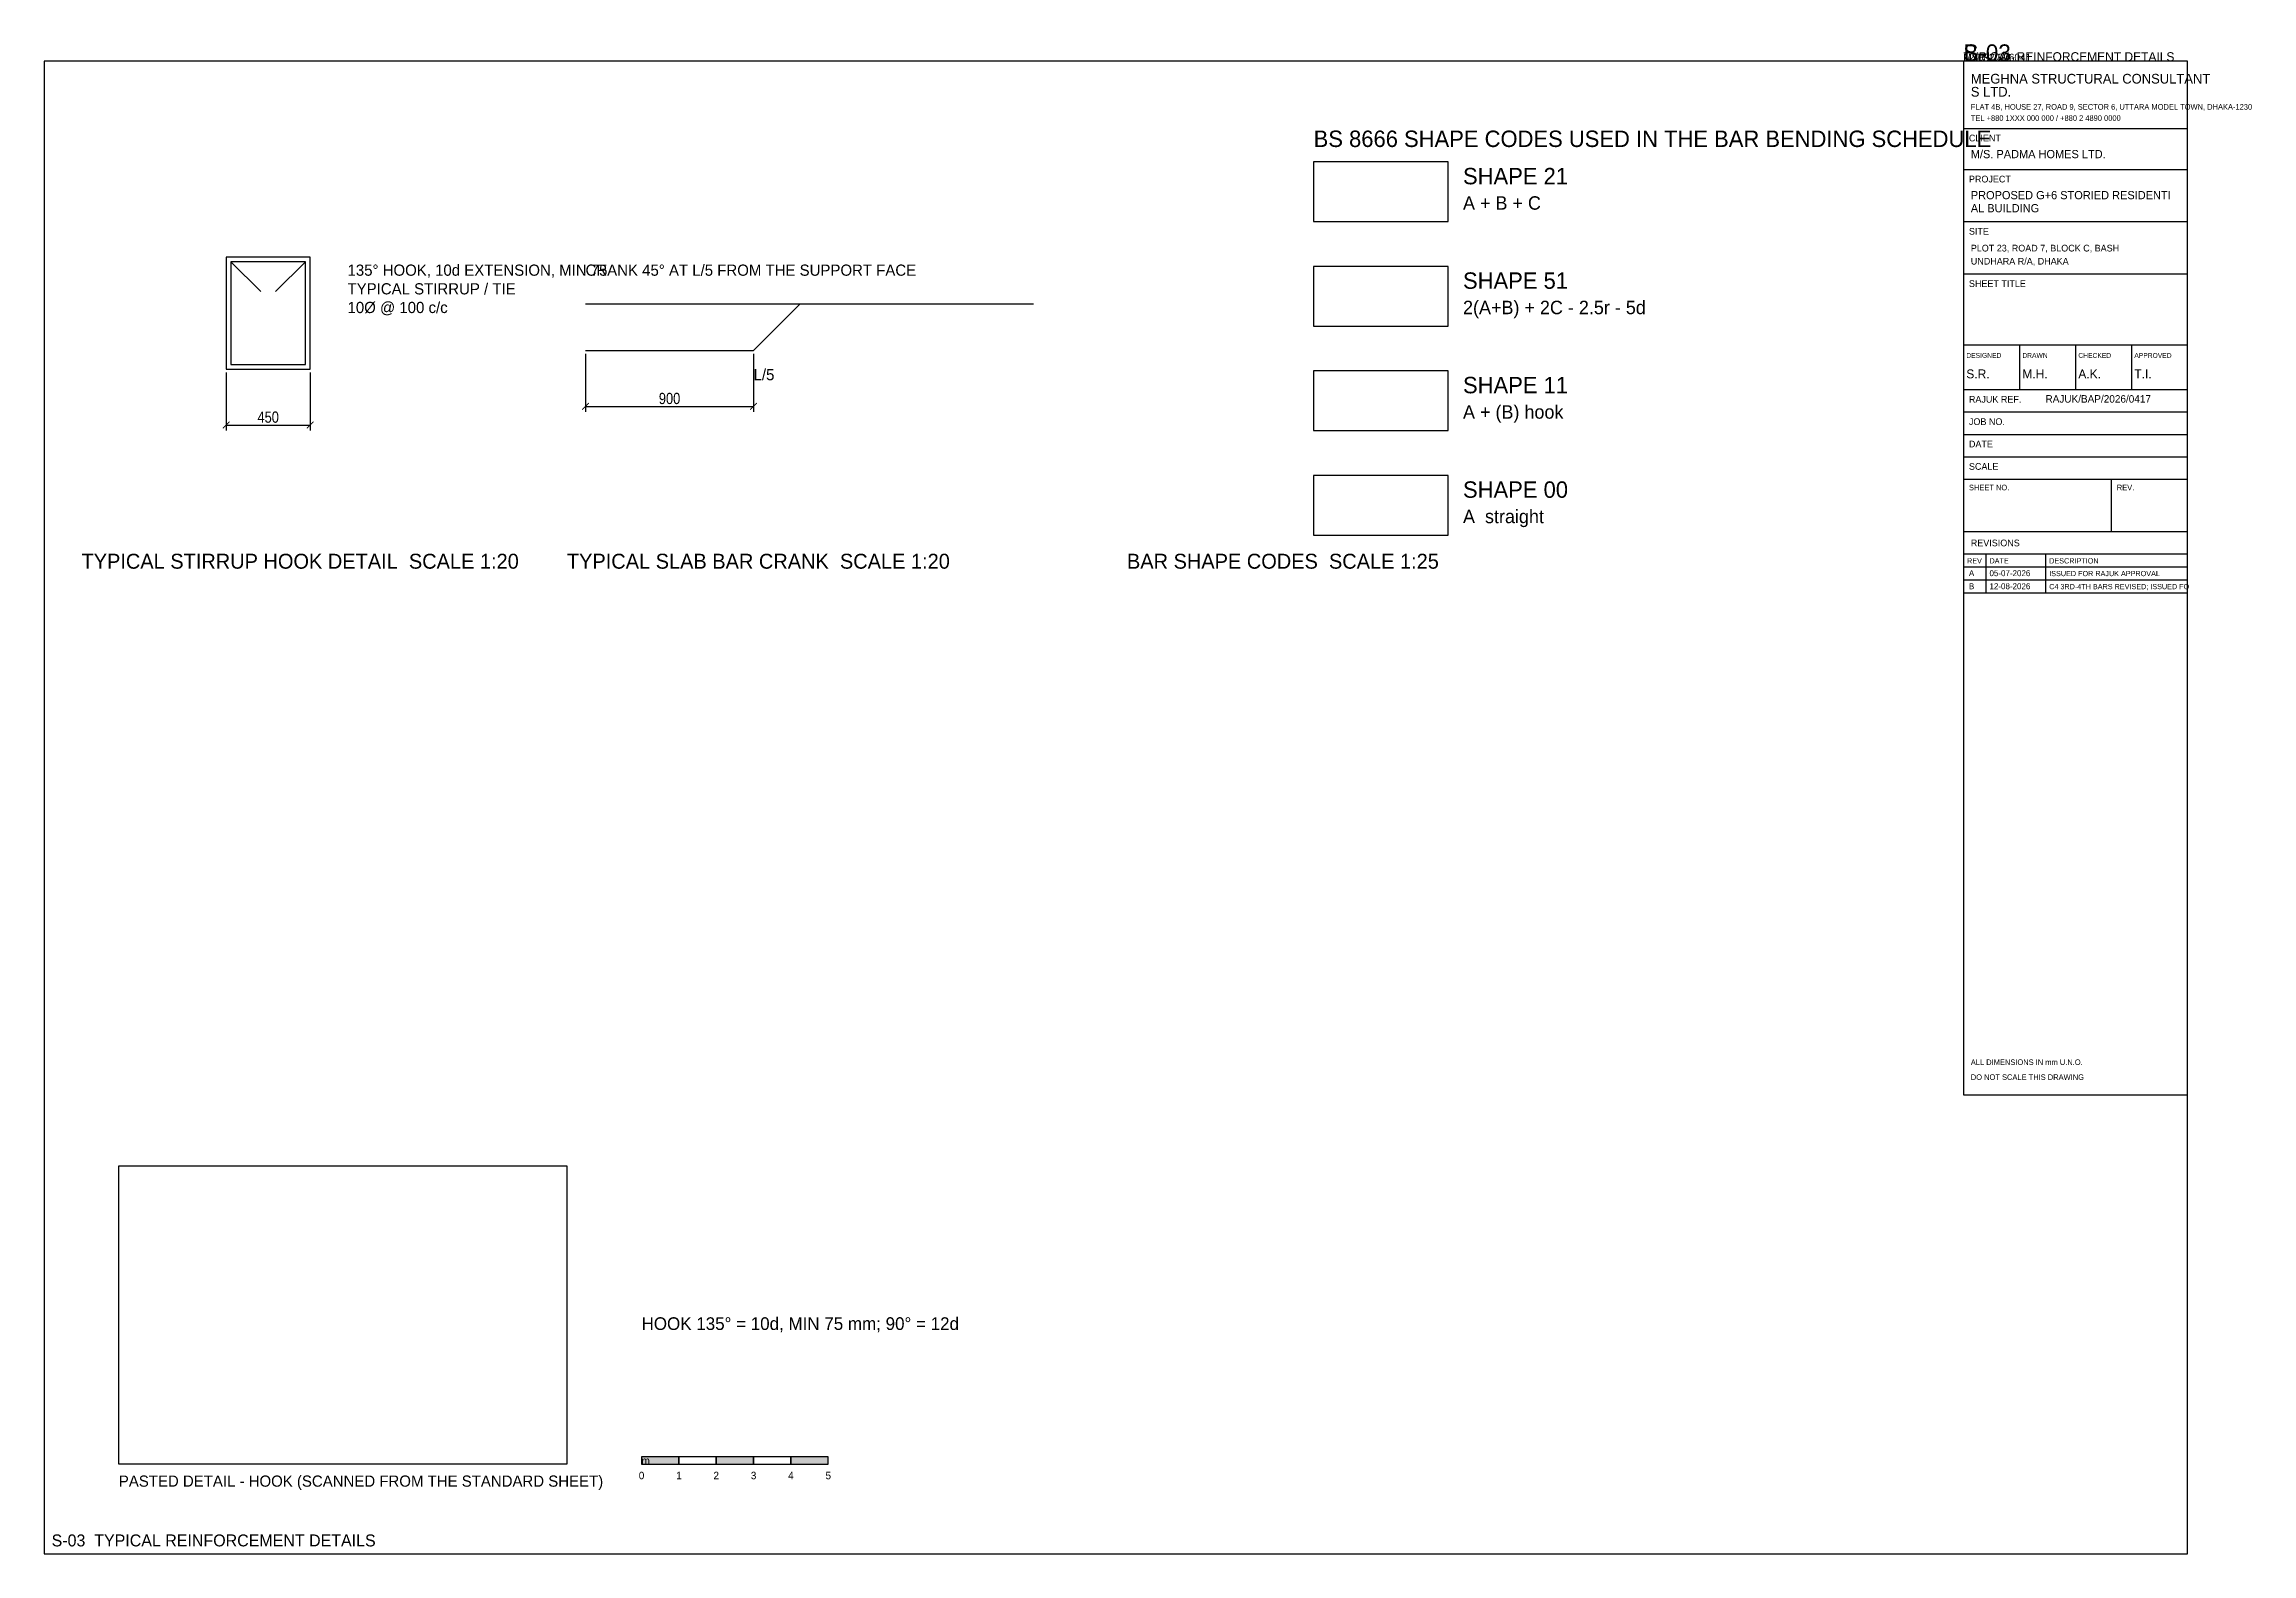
# Model space of a CAD drawing. Extents: x 1000 to 743527, y -207200 to 58857.
# Drawn here: x 209200 to 268327, y 1000 to 41457 of the extents above; entities that cross this region are included whole.
import ezdxf
from ezdxf.enums import TextEntityAlignment as Align

# ---------------------------------------------------------------- set-up
doc = ezdxf.new("R2010")
doc.units = 0
for name, color, linetype in [('Beam Line', 4, 'Continuous'), ('Dimension', 6, 'Continuous'), ('Image', 7, 'Continuous'), ('Rod-1', 6, 'Continuous'), ('Rod-2', 2, 'Continuous'), ('Rod-Stirrup', 3, 'Continuous'), ('Sheet', 7, 'Continuous'), ('Text-1', 7, 'Continuous'), ('Text-2', 7, 'Continuous'), ('TITLE', 7, 'Continuous')]:
    doc.layers.add(name, color=color, linetype=linetype)
doc.styles.add('OpenSansCondensed-Light', font='OpenSansCondensed-Light.ttf')
doc.dimstyles.new('EZDXF', dxfattribs={"dimtxt": 0.25, "dimasz": 0.175, "dimexe": 0.375, "dimexo": 0.125, "dimgap": 0.1, "dimtad": 1, "dimlfac": 100, "dimzin": 12, "dimdsep": 46, "dimtxsty": 'OpenSansCondensed-Light', "dimblk": 'ARCHTICK', "dimcen": 2.5, "dimazin": 3, "dimtfac": 0.5, "dimtmove": 2, "dimatfit": 3})
picture_1 = doc.add_image_def('image2.png', size_in_pixel=(720, 480))

msp = doc.modelspace()

# ---------------------------------------------------------------- texts
at = {"layer": 'Sheet'}
for s, height, p in [('TYPICAL STIRRUP HOOK DETAIL  SCALE 1:20', 400, (210200, 27400)), ('TYPICAL SLAB BAR CRANK  SCALE 1:20', 400, (223200, 27400)), ('BAR SHAPE CODES  SCALE 1:25', 400, (238200, 27400)), ('S-03  TYPICAL REINFORCEMENT DETAILS', 320, (209400, 1200))]:
    msp.add_text(s, height=height, dxfattribs=at).set_placement(p)
at = {"layer": 'Text-1'}
for s, height, p in [('HOOK 135%%D = 10d, MIN 75 mm; 90%%D = 12d', 340, (225200, 7000)), ('PASTED DETAIL - HOOK (SCANNED FROM THE STANDARD SHEET)', 300, (211200, 2800))]:
    msp.add_text(s, height=height, dxfattribs=at).set_placement(p)
at = {"layer": 'Text-2'}
for s, height, p in [('BS 8666 SHAPE CODES USED IN THE BAR BENDING SCHEDULE', 440, (243200, 38700)), ('SHAPE 21', 440, (247200, 37700)), ('A + B + C', 360, (247200, 37020)), ('135%%D HOOK, 10d EXTENSION, MIN 75', 300, (217325, 35250)), ('CRANK 45%%D AT L/5 FROM THE SUPPORT FACE', 300, (223700, 35250)), ('TYPICAL STIRRUP / TIE', 300, (217325, 34750)), ('SHAPE 51', 440, (247200, 34900)), ('10%%C @ 100 c/c', 300, (217325, 34250)), ('2(A+B) + 2C - 2.5r - 5d', 360, (247200, 34220)), ('L/5', 300, (228200, 32450)), ('SHAPE 11', 440, (247200, 32100)), ('A + (B) hook', 360, (247200, 31420)), ('SHAPE 00', 440, (247200, 29300)), ('A  straight', 360, (247200, 28620))]:
    msp.add_text(s, height=height, dxfattribs=at).set_placement(p)
at = {"layer": 'TITLE'}
for s, height, p in [('A', 160, (260750, 27200)), ('05-07-2026', 160, (261300, 27200)), ('ISSUED FOR RAJUK APPROVAL', 140, (262900, 27200)), ('B', 160, (260750, 26850)), ('12-08-2026', 160, (261300, 26850)), ('C4 3RD-4TH BARS REVISED; ISSUED FO', 140, (262900, 26850))]:
    msp.add_text(s, height=height, dxfattribs=at).set_placement(p)

# ---------------------------------------------------------------- blocks, each defined once
blk = doc.blocks.new('TITLE_BLOCK')
at = {"layer": 'TITLE'}
for p, q in [((0, -18), (60, -18)), ((0, -29), (60, -29)), ((0, -43), (60, -43)), ((0, -57), (60, -57)), ((0, -76), (60, -76)), ((0, -76), (0, -88)), ((15, -76), (15, -88)), ((30, -76), (30, -88)), ((45, -76), (45, -88)), ((0, -88), (60, -88)), ((0, -94), (60, -94)), ((0, -100), (60, -100)), ((0, -106), (60, -106)), ((0, -112), (60, -112)), ((39.6, -112), (39.6, -126)), ((0, -126), (60, -126)), ((0, -132), (60, -132)), ((0, -132), (60, -132)), ((0, -135.5), (60, -135.5)), ((6, -132), (6, -142.5)), ((22, -132), (22, -142.5)), ((0, -139), (60, -139)), ((0, -142.5), (60, -142.5))]:
    blk.add_line(p, q, dxfattribs=at)
blk.add_lwpolyline([(0, -277), (60, -277), (60, 0), (0, 0)], close=True, dxfattribs=at)
at = {"layer": 'Text-1'}
for tag, height in [('JOBNO', 2), ('SCALE', 2), ('SHEETTITLE', 2.4), ('SHEETTITLE2', 2.4), ('DATE', 2), ('SHEETNO', 4.5), ('REV', 4.5)]:
    blk.add_attdef(tag, (0, 0), '', height=height, dxfattribs=at)
at = {"layer": 'TITLE'}
for s, height, p in [('MEGHNA STRUCTURAL CONSULTANT', 2.6, (2, -6)), ('S LTD.', 2.6, (2, -9.5)), ('FLAT 4B, HOUSE 27, ROAD 9, SECTOR 6, UTTARA MODEL TOWN, DHAKA-1230', 1.5, (2, -13)), ('TEL +880 1XXX 000 000 / +880 2 4890 0000', 1.5, (2, -16)), ('CLIENT', 1.8, (1.5, -21.5)), ('M/S. PADMA HOMES LTD.', 2.2, (2, -26)), ('PROJECT', 1.8, (1.5, -32.5)), ('PROPOSED G+6 STORIED RESIDENTI', 2.2, (2, -37)), ('AL BUILDING', 2.2, (2, -40.5)), ('SITE', 1.8, (1.5, -46.5)), ('UNDHARA R/A, DHAKA', 1.8, (2, -54.5)), ('PLOT 23, ROAD 7, BLOCK C, BASH', 1.8, (2, -51)), ('SHEET TITLE', 1.8, (1.5, -60.5)), ('DESIGNED', 1.3, (0.8, -79.5)), ('S.R.', 2.4, (0.8, -85)), ('DRAWN', 1.3, (15.8, -79.5)), ('M.H.', 2.4, (15.8, -85)), ('A.K.', 2.4, (30.8, -85)), ('CHECKED', 1.3, (30.8, -79.5)), ('APPROVED', 1.3, (45.8, -79.5)), ('T.I.', 2.4, (45.8, -85)), ('RAJUK REF.', 1.8, (1.5, -91.5)), ('RAJUK/BAP/2026/0417', 2, (22, -91.5)), ('JOB NO.', 1.8, (1.5, -97.5)), ('DATE', 1.8, (1.5, -103.5)), ('SCALE', 1.8, (1.5, -109.5)), ('SHEET NO.', 1.5, (1.5, -115)), ('REV.', 1.5, (41.1, -115)), ('REVISIONS', 1.8, (2, -130)), ('REV', 1.4, (1, -134.6)), ('DATE', 1.4, (7, -134.6)), ('DESCRIPTION', 1.4, (23, -134.6)), ('ALL DIMENSIONS IN mm U.N.O.', 1.5, (2, -269)), ('DO NOT SCALE THIS DRAWING', 1.5, (2, -273))]:
    blk.add_text(s, height=height, dxfattribs=at).set_placement(p)
blk = doc.blocks.new('SCALE_BAR')
at = {"layer": 'Sheet'}
h = blk.add_hatch(color=7, dxfattribs=at)
h.dxf.hatch_style = 1
h.paths.add_polyline_path([(0, 0), (10, 0), (10, 2), (0, 2)])
h = blk.add_hatch(color=7, dxfattribs=at)
h.dxf.hatch_style = 1
h.paths.add_polyline_path([(20, 0), (30, 0), (30, 2), (20, 2)])
h = blk.add_hatch(color=7, dxfattribs=at)
h.dxf.hatch_style = 1
h.paths.add_polyline_path([(40, 0), (50, 0), (50, 2), (40, 2)])
for points in [[(0, 0), (10, 0), (10, 2), (0, 2)], [(10, 0), (20, 0), (20, 2), (10, 2)], [(20, 0), (30, 0), (30, 2), (20, 2)], [(30, 0), (40, 0), (40, 2), (30, 2)], [(40, 0), (50, 0), (50, 2), (40, 2)]]:
    blk.add_lwpolyline(points, close=True, dxfattribs=at)
for s, p in [('0', (0, -4)), ('1', (10, -4)), ('2', (20, -4)), ('3', (30, -4)), ('4', (40, -4)), ('5', (50, -4))]:
    blk.add_text(s, height=2, dxfattribs=at).set_placement(p, align=Align.CENTER)
at = {"layer": 'Text-1'}
blk.add_attdef('UNIT', (0, 0), '', height=2, dxfattribs=at)
blk = doc.blocks.new('_ARCHTICK')
at = {"color": 0, "linetype": 'BYBLOCK', "const_width": 0.15}
blk.add_lwpolyline([(-0.5, -0.5), (0.5, 0.5)], dxfattribs=at)

# ---------------------------------------------------------------- dimensions: what is measured, and where the dimension line sits
at = {"layer": 'Dimension'}
for base, p1, p2 in [((223700, 31750), (223700, 33250), (228200, 33250)), ((214075, 31250), (214075, 32750), (216325, 32750))]:
    msp.add_linear_dim(base=base, p1=p1, p2=p2, dimstyle='EZDXF', override={"dimtxt": 300, "dimasz": 180, "dimexe": 150, "dimexo": 90, "dimgap": 60, "dimtad": 1, "dimtih": 1, "dimtoh": 1, "dimdec": 0, "dimlfac": 0.2}, dxfattribs=at).render()

# ---------------------------------------------------------------- linework, layer by layer
at = {"layer": 'Beam Line'}
msp.add_lwpolyline([(214075, 32750), (216325, 32750), (216325, 35750), (214075, 35750)], close=True, dxfattribs=at)
at = {"layer": 'Rod-1'}
for points in [[(243200, 36700), (246800, 36700), (246800, 38300), (243200, 38300)], [(243200, 33900), (246800, 33900), (246800, 35500), (243200, 35500)], [(243200, 31100), (246800, 31100), (246800, 32700), (243200, 32700)], [(243200, 28300), (246800, 28300), (246800, 29900), (243200, 29900)]]:
    msp.add_lwpolyline(points, close=True, dxfattribs=at)
msp.add_lwpolyline([(223700, 33250), (228200, 33250), (229450, 34500), (235700, 34500)], dxfattribs=at)
at = {"layer": 'Rod-2'}
msp.add_lwpolyline([(223700, 34500), (235700, 34500)], dxfattribs=at)
at = {"layer": 'Rod-Stirrup'}
for p, q in [((214200, 35625), (215000, 34825)), ((216200, 35625), (215400, 34825))]:
    msp.add_line(p, q, dxfattribs=at)
msp.add_lwpolyline([(214200, 32875), (216200, 32875), (216200, 35625), (214200, 35625)], close=True, dxfattribs=at)
at = {"layer": 'Sheet'}
msp.add_lwpolyline([(209200, 1000), (266600, 1000), (266600, 41000), (209200, 41000)], close=True, dxfattribs=at)

# ---------------------------------------------------------------- block references
at = {"layer": 'Sheet', "xscale": 100, "yscale": 100}
msp.add_blockref('SCALE_BAR', (225200, 3400), dxfattribs=at).add_auto_attribs({'UNIT': 'm'})
at = {"layer": 'TITLE', "xscale": 100, "yscale": 100}
msp.add_blockref('TITLE_BLOCK', (260600, 41000), dxfattribs=at).add_auto_attribs({'SHEETTITLE': 'TYPICAL REINFORCEMENT DETAILS', 'JOBNO': 'MSC-2026-041', 'DATE': '12-08-2026', 'SCALE': 'N.T.S.', 'SHEETNO': 'S-03', 'REV': 'B'})

msp.set_redraw_order([(e.dxf.handle, doc.entitydb.next_handle()) for e in msp.query("TEXT MTEXT ATTDEF DIMENSION ARC_DIMENSION")])  # texts and dimensions are drawn at this point

# ---------------------------------------------------------------- pictures from other files: only their frames are drawn
at = {"layer": 'Image'}
image = msp.add_image(picture_1, insert=(211200, 3400), size_in_units=(12000, 8000), dxfattribs=at)

doc.saveas('drawing.dxf')
